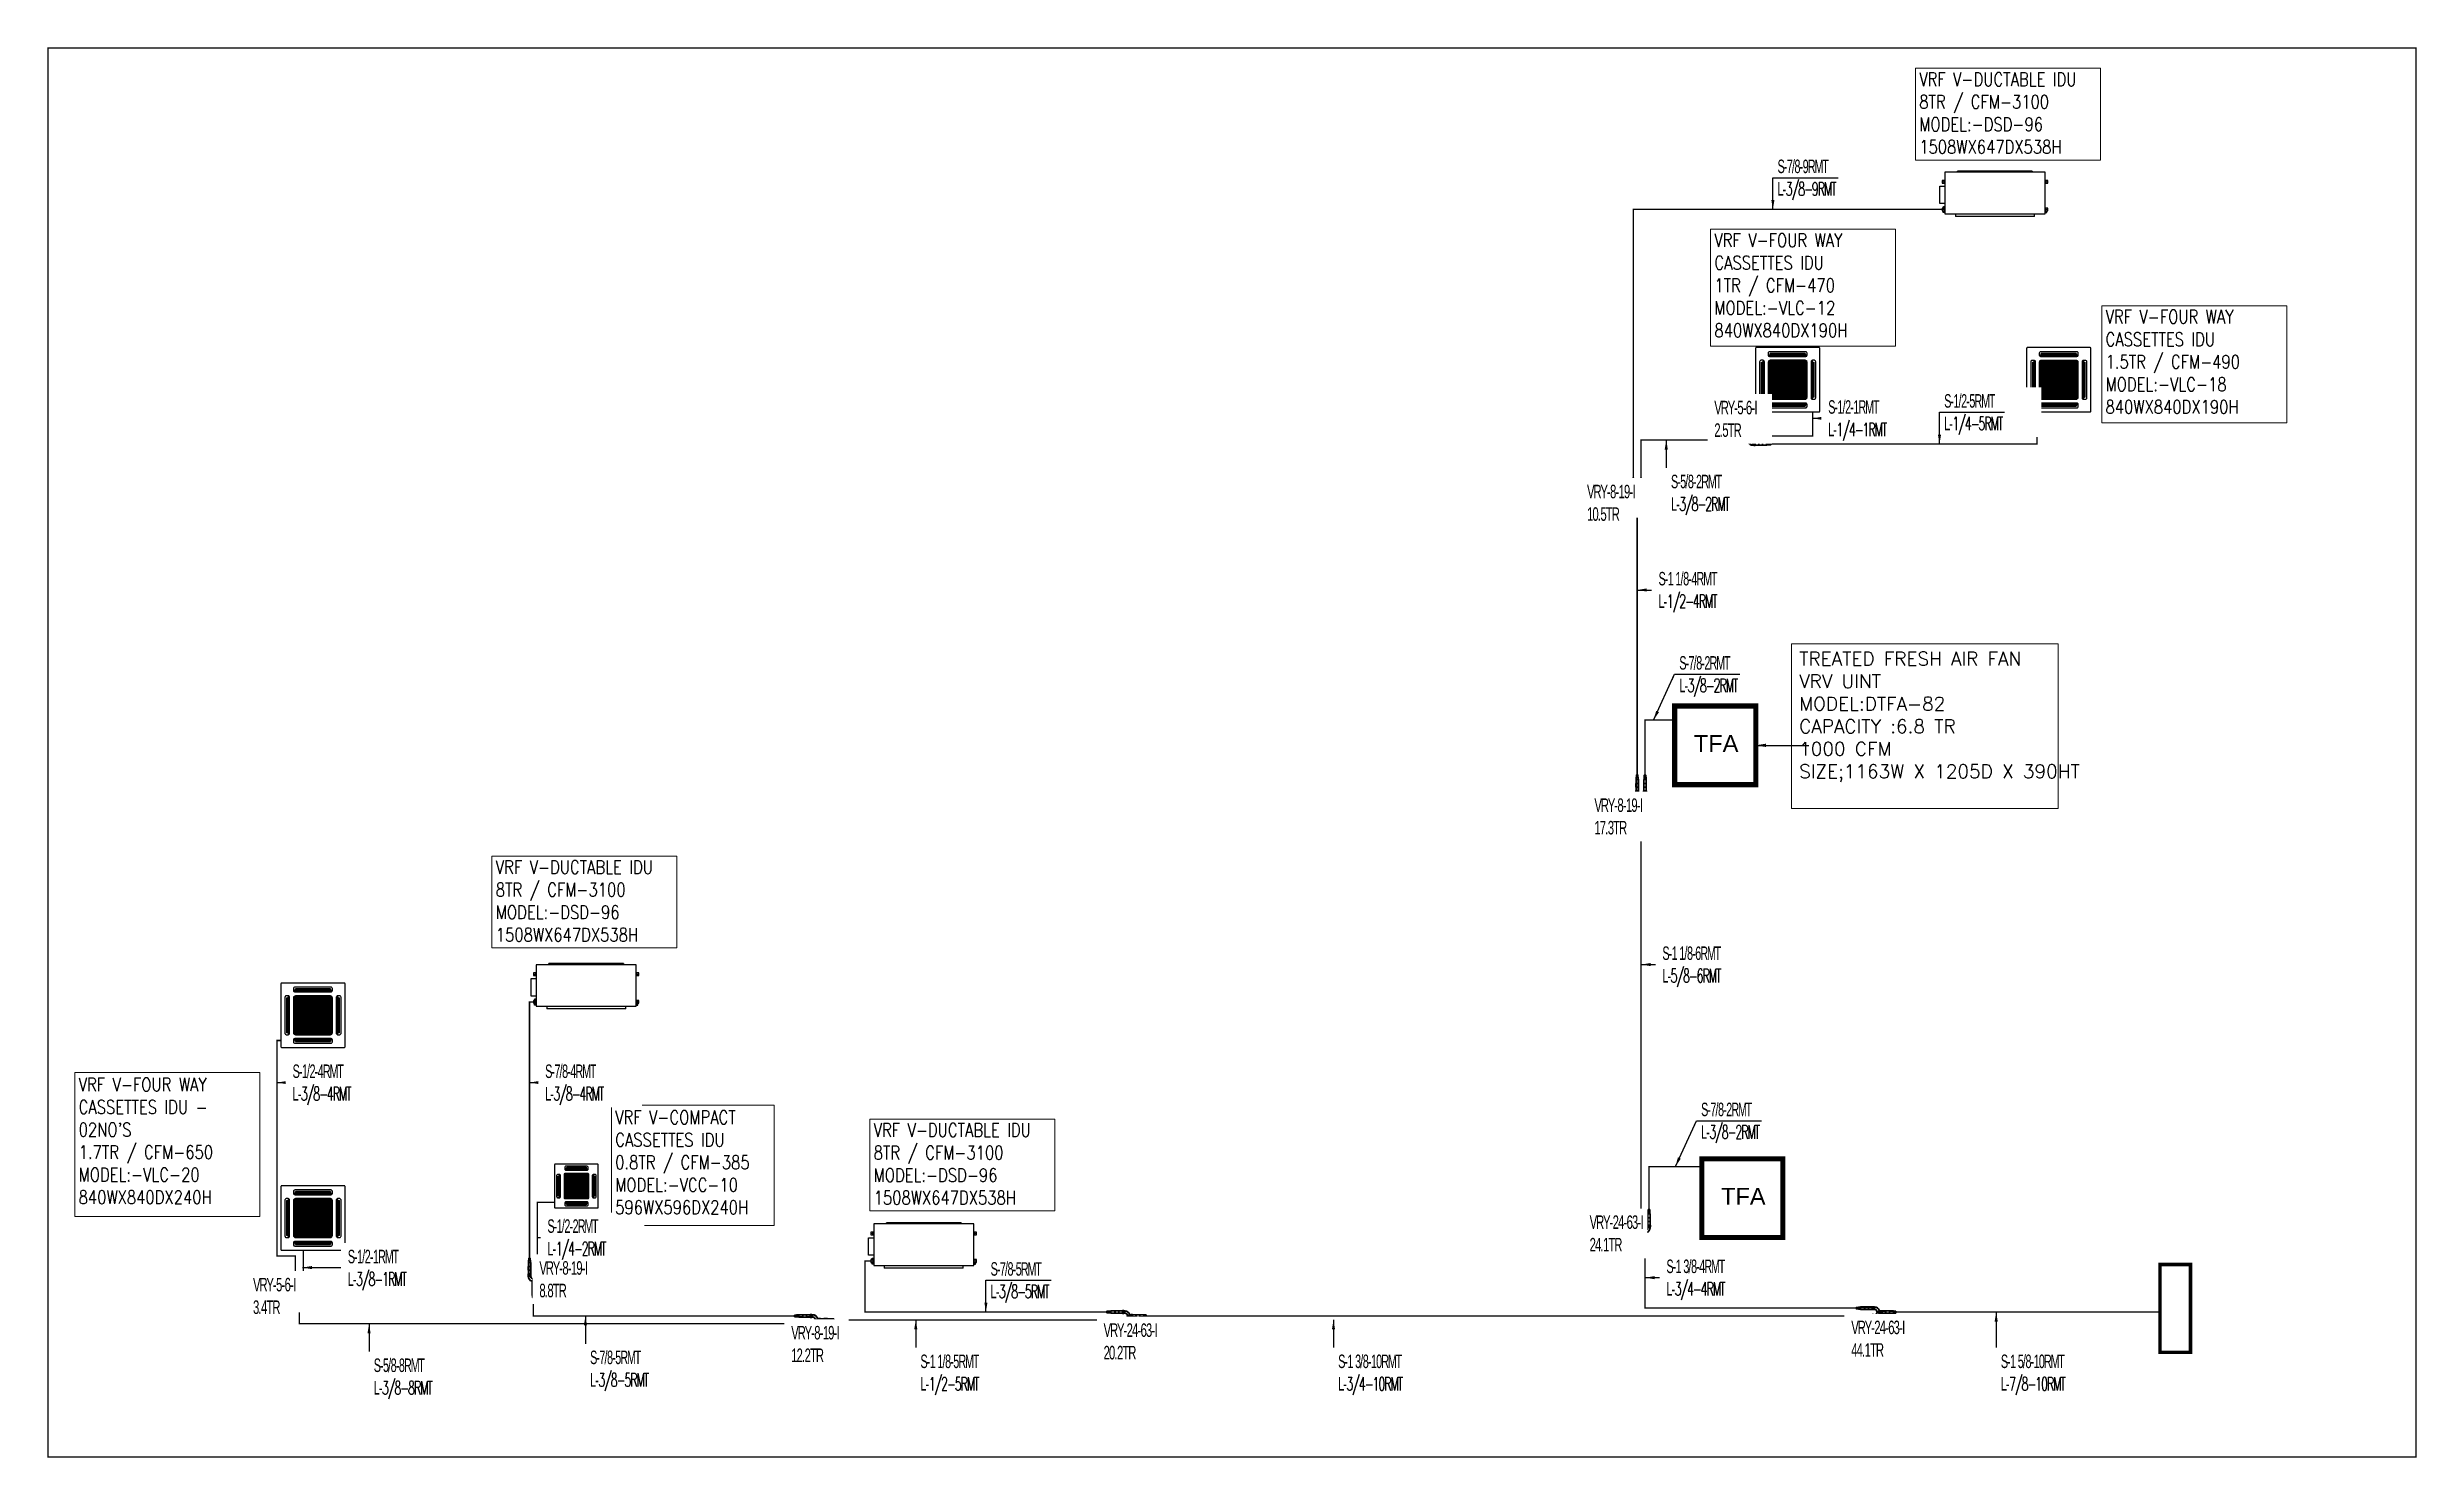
# Model space of a CAD drawing. Header units: millimetres. Extents: x -81374 to 485233, y -39075 to 157313.
# Drawn here: x 75315 to 110357, y 10834 to 31698 of the extents above; entities that cross this region are included whole.
import ezdxf

# ---------------------------------------------------------------- set-up
doc = ezdxf.new("R2010")
doc.units = ezdxf.units.MM
doc.linetypes.add('CENTERX2', pattern=[4, 2.5, -0.5, 0.5, -0.5])
for name, color, linetype in [('AC-RA-DIFFUSER', 6, 'Continuous'), ('HVAC-SECTIONS', 7, 'Continuous'), ('M HVAC DRAIN PIPE', 8, 'Continuous'), ('M-HVAC ELLIPTICAL DUCT', 6, 'Continuous'), ('M-HVAC VRV PIPE', 152, 'Continuous'), ('M-HVAC-TEXT', 7, 'Continuous'), ('PCE-HVACTEXT', 7, 'Continuous')]:
    doc.layers.add(name, color=color, linetype=linetype)
for name, color, linetype, lineweight in [('M-HVAC-EQUIP TEXT', 230, 'Continuous', 0), ('P-PIPE-IDEN', 7, 'Continuous', 9), ('VRF -COPPER PIPE', 4, 'Continuous', 9), ('vrv text', 90, 'Continuous', 30)]:
    doc.layers.add(name, color=color, linetype=linetype, lineweight=lineweight)
doc.styles.add('Arial', font='arial.ttf', dxfattribs={"height": 3})
doc.styles.add('Arial_2', font='arial.ttf', dxfattribs={"height": 75})
doc.styles.add('HVAC TEXT', font='Romans.shx', dxfattribs={"width": 0.8, "height": 100})
doc.styles.add('R', font='romans.shx')
doc.styles.add('ROMAND', font='romand__.ttf')
doc.styles.add('romans', font='stylu.ttf', dxfattribs={"height": 125})
doc.styles.add('rs', font='romans.shx', dxfattribs={"width": 0.75})
doc.dimstyles.new('GLAZ ALU', dxfattribs={"dimscale": 100, "dimtxt": 2, "dimasz": 1.4, "dimexe": 0.8, "dimexo": 0.8, "dimgap": 0.75, "dimtad": 1, "dimdec": 0, "dimzin": 0, "dimdsep": 46, "dimtxsty": 'rs', "dimcen": 0.09, "dimclrd": 8, "dimclre": 8, "dimclrt": 2, "dimadec": 0, "dimazin": 0, "dimtfac": 1, "dimtdec": 0, "dimtmove": 0, "dimatfit": 3, "dimfxl": 1, "dimtolj": 1, "dimtzin": 0, "dimarcsym": 0})
doc.dimstyles.new('Vayucon', dxfattribs={"dimtxt": 200, "dimasz": 150, "dimexe": 0, "dimexo": 0, "dimgap": 9e-05, "dimtad": 1, "dimdec": 0, "dimrnd": 5, "dimzin": 0, "dimdsep": 46, "dimtxsty": 'ROMAND', "dimcen": 90, "dimclre": 99, "dimclrt": 7, "dimadec": 0, "dimazin": 0, "dimtfac": 1, "dimtdec": 0, "dimtofl": 0, "dimtmove": 1, "dimatfit": 3, "dimfxl": 1, "dimtolj": 1, "dimtzin": 0, "dimarcsym": 0})

msp = doc.modelspace()

# ---------------------------------------------------------------- texts
at = {"layer": 'M-HVAC-EQUIP TEXT', "color": 0, "char_height": 200, "width": 2764.508, "attachment_point": 1, "style": 'HVAC TEXT'}
for s, insert in [('{\\H0.99999x;VRF V-DUCTABLE IDU\\P8TR / CFM-3100\\PMODEL:-DSD-96\\P1508WX647DX538H}', (103001, 31326.4)), ('{\\H0.99999x;VRF V-FOUR WAY CASSETTES IDU\\P1TR / CFM-470\\PMODEL:-VLC-12\\P840WX840DX190H}', (99970.8, 28944.9)), ('{\\H0.99999x;VRF V-FOUR WAY CASSETTES IDU\\P1.5TR / CFM-490\\PMODEL:-VLC-18\\P840WX840DX190H}', (105756.6, 27813.1)), ('{\\H0.99999x;VRF V-DUCTABLE IDU\\P8TR / CFM-3100\\PMODEL:-DSD-96\\P1508WX647DX538H}', (81947.2, 19669.8)), ("{\\H0.99999x;VRF V-FOUR WAY CASSETTES IDU - 02NO'S\\P1.7TR / CFM-650\\PMODEL:-VLC-20\\P840WX840DX240H}", (75777.9, 16453.9)), ('{\\H0.99999x;VRF V-COMPACT CASSETTES IDU\\P0.8TR / CFM-385\\PMODEL:-VCC-10\\P596WX596DX240H}', (83713.4, 15969.7)), ('{\\H0.99999x;VRF V-DUCTABLE IDU\\P8TR / CFM-3100\\PMODEL:-DSD-96\\P1508WX647DX538H}', (87536.3, 15780.1))]:
    msp.add_mtext(s, dxfattribs=dict(at, insert=insert))
at = {"layer": 'M-HVAC-TEXT', "color": 7, "insert": (103218.3, 22754, 0), "char_height": 200, "width": 3985.693, "attachment_point": 2, "style": 'R'}
msp.add_mtext('\\pxql;TREATED FRESH AIR FAN VRV UINT\\PMODEL:DTFA-82\\PCAPACITY :6.8 TR\\P1000 CFM\\PSIZE;1163W X 1205D X 390HT', dxfattribs=at)

# ---------------------------------------------------------------- blocks, each defined once
blk = doc.blocks.new('DSD 96')
at = {"color": 6, "linetype": 'CENTERX2', "lineweight": 5}
for p, q in [((-691, 112), (-677, 112)), ((-684, 119), (-684, 105)), ((823, 112), (837, 112)), ((830, 119), (830, 105)), ((-691, -295), (-677, -295)), ((-684, -288), (-684, -302)), ((823, -295), (837, -295)), ((830, -288), (830, -302))]:
    blk.add_line(p, q, dxfattribs=at)
at = {"color": 190}
for p, q in [((-511, 218), (-511, 178)), ((-511, 218), (657, 218)), ((657, 178), (657, 218)), ((-480, -453), (-480, -437)), ((-480, -453), (626, -453)), ((626, -437), (626, -453))]:
    blk.add_line(p, q, dxfattribs=at)
at = {"color": 3}
for p, q in [((813, 27), (888, 27)), ((888, 27), (888, -231)), ((888, -231), (813, -231))]:
    blk.add_line(p, q, dxfattribs=at)
at = {"color": 4}
for points in [[(-708, 92), (-668, 92), (-668, 132), (-708, 132)], [(813, 92), (854, 92), (854, 132), (813, 132)], [(-708, -315), (-668, -315), (-668, -275), (-708, -275)], [(813, -315), (854, -315), (854, -275), (813, -275)]]:
    blk.add_lwpolyline(points, close=True, dxfattribs=at)
at = {"color": 2}
for points in [[(-668, 141), (-668, 160), (-693, 160), (-693, 141)], [(813, 141), (813, 160), (838, 160), (838, 141)]]:
    blk.add_lwpolyline(points, close=True, dxfattribs=at)
at = {"color": 190}
blk.add_lwpolyline([(-668, -437), (813, -437), (813, 178), (-668, 178)], close=True, dxfattribs=at)
at = {"color": 6}
blk.add_lwpolyline([(834, 85), (834, 69), (813, 69), (813, 85)], close=True, dxfattribs=at)
at = {"color": 5}
blk.add_lwpolyline([(828, 82), (828, 72), (813, 72), (813, 82)], close=True, dxfattribs=at)
at = {"color": 4}
for centre in [(-684, 112), (830, 112), (-684, -295), (830, -295)]:
    blk.add_circle(centre, 5, dxfattribs=at)
blk = doc.blocks.new('DLC - All Capacities')
at = {"color": 62}
for p, q in [((287, 360), (-287, 360)), ((271, 365), (-271, 365)), ((265, 370), (-265, 370)), ((262, 375), (-262, 375)), ((259, 380), (-259, 380)), ((257, 385), (-258, 385)), ((257, 390), (-258, 390)), ((-390, 257), (-390, -258)), ((-385, 257), (-385, -258)), ((-380, 259), (-380, -259)), ((-375, 262), (-375, -262)), ((-370, 265), (-370, -265)), ((-365, 271), (-365, -271)), ((-360, 287), (-360, -287)), ((360, -287), (360, 287)), ((365, -271), (365, 271)), ((370, -265), (370, 265)), ((375, -262), (375, 262)), ((380, -259), (380, 259)), ((385, -258), (385, 258)), ((390, -258), (390, 257)), ((-287, -360), (287, -360)), ((-271, -365), (271, -365)), ((-265, -370), (265, -370)), ((-262, -375), (262, -375)), ((-259, -380), (259, -380)), ((-258, -385), (258, -385)), ((-258, -390), (257, -390))]:
    blk.add_line(p, q, dxfattribs=at)
at = {"color": 4}
for p, q in [((-278, -280), (-278, 280)), ((-274, -282), (-274, 282))]:
    blk.add_line(p, q, dxfattribs=at)
for points in [[(-465, -475), (465, -475, 0.414214), (475, -465), (475, 465, 0.414214), (465, 475), (-465, 475, 0.414214), (-475, 465), (-475, -465, 0.414214)], [(-288, 395), (-288, 365, 0.414214), (-268, 345), (267, 345, 0.414214), (287, 365), (287, 395, 0.414214), (267, 415), (-268, 415, 0.414214)], [(-395, -288), (-365, -288, 0.414214), (-345, -268), (-345, 267, 0.414214), (-365, 287), (-395, 287, 0.414214), (-415, 267), (-415, -268, 0.414214)], [(-258, -288), (257, -288, 0.414214), (287, -258), (287, 257, 0.414214), (257, 287), (-258, 287, 0.414214), (-288, 257), (-288, -258, 0.414214)], [(395, 287), (365, 287, 0.414214), (345, 267), (345, -268, 0.414214), (365, -288), (395, -288, 0.414214), (415, -268), (415, 267, 0.414214)], [(287, -395), (287, -365, 0.414214), (267, -345), (-268, -345, 0.414214), (-288, -365), (-288, -395, 0.414214), (-268, -415), (267, -415, 0.414214)]]:
    blk.add_lwpolyline(points, format="xyb", close=True, dxfattribs=at)
for points in [[(-278, -280), (-278, 280)], [(-274, 282), (-274, -282)], [(-268, -286), (-268, 286)], [(-264, 287), (-264, -287)], [(262, -287), (262, 287)], [(266, 286), (266, -286)], [(272, -283), (272, 283)], [(276, 282), (276, -282)]]:
    blk.add_lwpolyline(points, dxfattribs=at)
for points in [[(-258, 287), (-254, 287), (-254, -288), (-258, -288)], [(-248, 287), (-244, 287), (-244, -288), (-248, -288)], [(-238, 287), (-234, 287), (-234, -288), (-238, -288)], [(-228, 287), (-224, 287), (-224, -288), (-228, -288)], [(-218, 287), (-214, 287), (-214, -288), (-218, -288)], [(-208, 287), (-204, 287), (-204, -288), (-208, -288)], [(-198, 287), (-194, 287), (-194, -288), (-198, -288)], [(-188, 287), (-184, 287), (-184, -288), (-188, -288)], [(-178, 287), (-174, 287), (-174, -288), (-178, -288)], [(-168, 287), (-164, 287), (-164, -288), (-168, -288)], [(-158, 287), (-154, 287), (-154, -288), (-158, -288)], [(-148, 287), (-144, 287), (-144, -288), (-148, -288)], [(-138, 287), (-134, 287), (-134, -288), (-138, -288)], [(-128, 287), (-124, 287), (-124, -288), (-128, -288)], [(-118, 287), (-114, 287), (-114, -288), (-118, -288)], [(-108, 287), (-104, 287), (-104, -288), (-108, -288)], [(-98, 287), (-94, 287), (-94, -288), (-98, -288)], [(-88, 287), (-84, 287), (-84, -288), (-88, -288)], [(-78, 287), (-74, 287), (-74, -288), (-78, -288)], [(-68, 287), (-64, 287), (-64, -288), (-68, -288)], [(-58, 287), (-54, 287), (-54, -288), (-58, -288)], [(-48, 287), (-44, 287), (-44, -288), (-48, -288)], [(-38, 287), (-34, 287), (-34, -288), (-38, -288)], [(-28, 287), (-24, 287), (-24, -288), (-28, -288)], [(-18, 287), (-14, 287), (-14, -288), (-18, -288)], [(-8, 287), (-4, 287), (-4, -288), (-8, -288)], [(2, 287), (6, 287), (6, -288), (2, -288)], [(12, 287), (16, 287), (16, -288), (12, -288)], [(22, 287), (26, 287), (26, -288), (22, -288)], [(32, 287), (36, 287), (36, -288), (32, -288)], [(42, 287), (46, 287), (46, -288), (42, -288)], [(52, 287), (56, 287), (56, -288), (52, -288)], [(62, 287), (66, 287), (66, -288), (62, -288)], [(72, 287), (76, 287), (76, -288), (72, -288)], [(82, 287), (86, 287), (86, -288), (82, -288)], [(92, 287), (96, 287), (96, -288), (92, -288)], [(102, 287), (106, 287), (106, -288), (102, -288)], [(112, 287), (116, 287), (116, -288), (112, -288)], [(122, 287), (126, 287), (126, -288), (122, -288)], [(132, 287), (136, 287), (136, -288), (132, -288)], [(142, 287), (146, 287), (146, -288), (142, -288)], [(152, 287), (156, 287), (156, -288), (152, -288)], [(162, 287), (166, 287), (166, -288), (162, -288)], [(172, 287), (176, 287), (176, -288), (172, -288)], [(182, 287), (186, 287), (186, -288), (182, -288)], [(192, 287), (196, 287), (196, -288), (192, -288)], [(202, 287), (206, 287), (206, -288), (202, -288)], [(212, 287), (216, 287), (216, -288), (212, -288)], [(222, 287), (226, 287), (226, -288), (222, -288)], [(232, 287), (236, 287), (236, -288), (232, -288)], [(242, 287), (246, 287), (246, -288), (242, -288)], [(252, 287), (256, 287), (256, -288), (252, -288)]]:
    blk.add_lwpolyline(points, close=True, dxfattribs=at)
at = {"color": 62}
for centre, start, end in [((-288, 390), 271.213, 0.0128), ((287, 390), 179.9872, 268.787), ((-390, 287), 269.9872, 358.787), ((390, 287), 181.213, 270.0128), ((-390, -288), 1.213, 90.0128), ((390, -288), 89.9872, 178.787), ((-288, -390), 359.9872, 88.787), ((287, -390), 91.213, 180.0128)]:
    blk.add_arc(centre, 30, start, end, dxfattribs=at)
blk = doc.blocks.new('DCC - All Capacities')
at = {"color": 3}
for p, q in [((-279, -144), (-279, 144)), ((-274, -144), (-274, 144)), ((-268, -145), (-268, 145)), ((-264, -148), (-264, 148)), ((-258, -151), (-258, 151)), ((-254, -157), (-254, 157)), ((-248, 173), (-248, -174)), ((-248, -144), (-248, 144)), ((173, 248), (-174, 248)), ((-157, 253), (157, 253)), ((-151, 258), (151, 258)), ((-148, 263), (148, 263)), ((-145, 268), (145, 268)), ((-144, 273), (144, 273)), ((-144, 278), (144, 278)), ((-144, 248), (144, 248)), ((248, -174), (248, 173)), ((253, 157), (253, -157)), ((258, 151), (258, -151)), ((263, 148), (263, -148)), ((268, 145), (268, -145)), ((273, 144), (273, -144)), ((278, 144), (278, -144)), ((-248, -174), (-279, -174)), ((-174, -248), (173, -248)), ((157, -254), (-157, -254)), ((151, -258), (-151, -258)), ((148, -264), (-148, -264)), ((145, -268), (-145, -268)), ((144, -248), (-144, -248)), ((144, -274), (-144, -274)), ((144, -279), (-144, -279))]:
    blk.add_line(p, q, dxfattribs=at)
at = {"color": 6}
for points in [[(-314, -324), (313, -324, 0.414214), (323, -314), (323, 313, 0.414214), (313, 323), (-314, 323, 0.414214), (-324, 313), (-324, -314, 0.414214)], [(-274, -174), (-254, -174, 0.414214), (-234, -154), (-234, 154, 0.414214), (-254, 173), (-274, 173, 0.414214), (-294, 154), (-294, -154, 0.414214)], [(-174, -184), (173, -184, 0.414214), (183, -174), (183, 173, 0.414214), (173, 183), (-174, 183, 0.414214), (-184, 173), (-184, -174, 0.414214)], [(-174, 273), (-174, 253, 0.414214), (-154, 234), (154, 234, 0.414214), (173, 253), (173, 273, 0.414214), (154, 293), (-154, 293, 0.414214)], [(273, 173), (253, 173, 0.414214), (234, 154), (234, -154, 0.414214), (253, -174), (273, -174, 0.414214), (293, -154), (293, 154, 0.414214)], [(173, -274), (173, -254, 0.414214), (154, -234), (-154, -234, 0.414214), (-174, -254), (-174, -274, 0.414214), (-154, -294), (154, -294, 0.414214)]]:
    blk.add_lwpolyline(points, format="xyb", close=True, dxfattribs=at)
for points in [[(-170, -184), (-174, -184), (-174, 183), (-170, 183)], [(-160, -184), (-163, -184), (-163, 183), (-160, 183)], [(-150, -184), (-154, -184), (-154, 183), (-150, 183)], [(-140, -184), (-144, -184), (-144, 183), (-140, 183)], [(-130, -184), (-133, -184), (-133, 183), (-130, 183)], [(-120, -184), (-123, -184), (-123, 183), (-120, 183)], [(-110, -184), (-113, -184), (-113, 183), (-110, 183)], [(-100, -184), (-103, -184), (-103, 183), (-100, 183)], [(-90, -184), (-93, -184), (-93, 183), (-90, 183)], [(-80, -184), (-83, -184), (-83, 183), (-80, 183)], [(-70, -184), (-73, -184), (-73, 183), (-70, 183)], [(-60, -184), (-63, -184), (-63, 183), (-60, 183)], [(-50, -184), (-53, -184), (-53, 183), (-50, 183)], [(-40, -184), (-43, -184), (-43, 183), (-40, 183)], [(-30, -184), (-33, -184), (-33, 183), (-30, 183)], [(-20, -184), (-23, -184), (-23, 183), (-20, 183)], [(-10, -184), (-13, -184), (-13, 183), (-10, 183)], [(0, -184), (-3, -184), (-3, 183), (0, 183)], [(10, -184), (7, -184), (7, 183), (10, 183)], [(20, -184), (17, -184), (17, 183), (20, 183)], [(30, -184), (27, -184), (27, 183), (30, 183)], [(40, -184), (36, -184), (36, 183), (40, 183)], [(50, -184), (46, -184), (46, 183), (50, 183)], [(60, -184), (56, -184), (56, 183), (60, 183)], [(70, -184), (66, -184), (66, 183), (70, 183)], [(80, -184), (76, -184), (76, 183), (80, 183)], [(90, -184), (86, -184), (86, 183), (90, 183)], [(100, -184), (96, -184), (96, 183), (100, 183)], [(110, -184), (106, -184), (106, 183), (110, 183)], [(120, -184), (116, -184), (116, 183), (120, 183)], [(130, -184), (126, -184), (126, 183), (130, 183)], [(140, -184), (136, -184), (136, 183), (140, 183)], [(150, -184), (146, -184), (146, 183), (150, 183)], [(160, -184), (156, -184), (156, 183), (160, 183)], [(170, -184), (166, -184), (166, 183), (170, 183)]]:
    blk.add_lwpolyline(points, close=True, dxfattribs=at)
at = {"color": 3}
for centre, start, end in [((-279, 173), 270, 0), ((-174, 278), 270, 0), ((173, 278), 180, 270), ((278, 173), 180, 270), ((-279, -174), 0, 90), ((-174, -279), 0, 90), ((173, -279), 90, 180), ((278, -174), 90, 180)]:
    blk.add_arc(centre, 30, start, end, dxfattribs=at)
blk = doc.blocks.new('zw$CAB3')
at = {"layer": 'M-HVAC ELLIPTICAL DUCT', "linetype": 'Continuous', "const_width": 75}
blk.add_lwpolyline([(38, 1202), (38, 38), (1238, 38), (1238, 1202)], close=True, dxfattribs=at)
at = {"layer": 'M-HVAC-TEXT', "color": 7, "insert": (651, 773, 0), "char_height": 250, "width": 562.48, "attachment_point": 2, "style": 'Arial'}
blk.add_mtext('TFA ', dxfattribs=at)
blk = doc.blocks.new('zw$4E06')
at = {"layer": 'vrv text'}
for points in [[(-121, 47), (-125, 47, 0.219765), (-200, 9), (-201, 7), (-203, 6), (-204, 4), (-205, 2, 0.042815), (-212, -11), (-213, -13), (-214, -15), (-215, -17), (-215, -19), (-216, -21), (-216, -21), (-217, -22), (-217, -22), (-217, -23), (-217, -24), (-218, -25), (-219, -26), (-219, -26), (-220, -26), (-220, -27), (-220, -27), (-221, -28), (-222, -28), (-222, -28), (-222, -29), (-223, -29), (-224, -29)], [(-121, 50), (-123, 50, 0.309599), (-218, -18), (-219, -19)], [(-121, 4), (-124, 4, 0.392074), (-178, -52), (-178, -53), (-178, -55, 0.393328), (-124, -110), (-121, -110)], [(-121, 1), (-123, 1), (-124, 0, 0.390764), (-175, -52), (-175, -55, 0.390298), (-124, -107), (-121, -107)], [(-231, -32), (-231, -32, 0.021844), (-210, -47), (-200, -53), (-205, -43)], [(-205, -64), (-200, -53), (-210, -60, 0.03043), (-231, -75), (-231, -75)], [(-121, -154), (-123, -154, -0.308139), (-215, -88), (-216, -86), (-216, -85), (-217, -85), (-217, -84), (-217, -84), (-217, -83), (-218, -83), (-218, -82), (-218, -82), (-219, -81), (-219, -81), (-220, -80), (-220, -80), (-220, -79), (-221, -79), (-222, -79), (-222, -78), (-222, -78, 0.112916), (-230, -75), (-231, -75), (-231, -75)], [(-121, -157), (-123, -157, -0.307918), (-218, -89), (-219, -87), (-219, -87), (-219, -86), (-220, -86), (-220, -85), (-220, -85), (-220, -84), (-221, -84), (-221, -83), (-221, -83), (-222, -83), (-222, -82), (-222, -82), (-223, -82), (-223, -81), (-223, -81), (-224, -81), (-224, -80), (-225, -80), (-225, -80), (-225, -80), (-226, -79), (-227, -79), (-227, -79), (-227, -79), (-228, -79), (-229, -79), (-229, -78), (-230, -78), (-231, -78), (-231, -78)]]:
    blk.add_lwpolyline(points, format="xyb", dxfattribs=at)
for points in [[(-206, 0), (-209, 2)], [(-202, 6), (-205, 8)], [(-198, 11), (-201, 13)], [(-194, 16), (-196, 18)], [(-189, 20), (-191, 23)], [(-184, 25), (-186, 27)], [(-179, 29), (-181, 31)], [(-173, 33), (-175, 35)], [(-167, 36), (-169, 38)], [(-161, 39), (-163, 41)], [(-154, 42), (-156, 44)], [(-147, 44), (-149, 46)], [(-139, 45), (-142, 48)], [(-131, 46), (-133, 49)], [(-131, -1), (-133, 2)], [(-122, 47), (-125, 50)], [(-122, 0), (-125, 3)], [(-76, 50), (-76, 53), (-104, 53), (-109, 50), (-121, 50)], [(-103, 50), (-108, 47), (-121, 47)], [(-121, 3), (-121, 47)], [(-121, 3), (-108, 3), (-103, 0), (-76, 0), (-76, -3), (-104, -3), (-109, 0), (-121, 0)], [(-113, 0), (-116, 3)], [(-112, 47), (-115, 50)], [(-108, 3), (-108, 47)], [(-105, 49), (-107, 51)], [(-100, -3), (-104, 1)], [(-103, 50), (-103, 40)], [(-76, 0), (-76, 50), (-103, 50), (-103, 0)], [(-103, 48), (-5, 48), (-3, 50), (0, 50)], [(-103, 2), (-103, 49)], [(-103, 1), (-103, 48)], [(-103, 47), (-103, 0)], [(0, 47), (-2, 47), (-4, 46), (-103, 46)], [(-4, 46), (-4, 4), (-103, 4)], [(-103, 45), (-103, 3)], [(0, 0), (-3, 0), (-5, 1), (-103, 1)], [(-96, 50), (-100, 53)], [(-91, -3), (-94, 0)], [(-87, 50), (-90, 53)], [(-81, -3), (-84, 0)], [(-78, 50), (-81, 53)], [(-76, 50), (-76, 40)], [(-26, 46), (-33, 46)], [(-26, 4), (-33, 4)], [(-4, 4), (-2, 3)], [(-2, 47), (-2, 3), (0, 3)], [(151, 48), (73, 48), (70, 50), (-1, 50)], [(70, 3), (-1, 3)], [(0, 47), (70, 47), (72, 46), (151, 46), (158, 42), (196, 42), (203, 38), (203, 13), (196, 8), (158, 8), (151, 4), (72, 4), (70, 3)], [(0, 0), (70, 0)], [(70, 47), (70, 3)], [(70, 0), (73, 1), (151, 1), (159, 6), (196, 6), (203, 10), (236, 10), (236, 40), (203, 40), (196, 44)], [(72, 46), (72, 4)], [(93, 46), (101, 46)], [(93, 4), (101, 4)], [(159, 44), (151, 48)], [(151, 46), (151, 4)], [(158, 42), (158, 8)], [(196, 44), (159, 44)], [(196, 42), (196, 8)], [(203, 38), (236, 38)], [(203, 13), (236, 13)], [(-500, -74), (-500, -32), (-507, -37), (-545, -37), (-545, -34)], [(-545, -34), (-508, -34)], [(-545, -37), (-545, -70)], [(-545, -70), (-507, -70), (-500, -74), (-421, -74)], [(-545, -73), (-545, -70)], [(-508, -73), (-545, -73)], [(-508, -34), (-501, -30)], [(-501, -77), (-508, -73)], [(-507, -37), (-507, -70)], [(-501, -30), (-422, -30)], [(-422, -77), (-501, -77)], [(-349, -31), (-419, -31), (-421, -32), (-500, -32)], [(-443, -32), (-450, -32)], [(-443, -74), (-450, -74)], [(-422, -30), (-419, -28)], [(-419, -78), (-422, -77)], [(-421, -32), (-421, -74), (-419, -76)], [(-419, -28), (-348, -28)], [(-419, -31), (-419, -76), (-349, -76)], [(-349, -78), (-419, -78)], [(-247, -30), (-344, -30), (-347, -28), (-349, -28)], [(-349, -31), (-347, -31), (-345, -32), (-247, -32)], [(-347, -31), (-347, -76), (-349, -76)], [(-349, -78), (-347, -78)], [(-345, -74), (-347, -76)], [(-347, -78), (-344, -77)], [(-345, -32), (-345, -74), (-247, -74)], [(-344, -77), (-247, -77)], [(-324, -32), (-316, -32)], [(-324, -74), (-316, -74)], [(-241, -28), (-246, -25), (-273, -25), (-273, -28), (-247, -28), (-242, -32)], [(-272, -28), (-273, -27)], [(-273, -28), (-273, -41)], [(-273, -78), (-273, -28)], [(-231, -75), (-242, -75), (-247, -78), (-273, -78), (-273, -81), (-246, -81), (-241, -78), (-231, -78)], [(-266, -81), (-269, -78)], [(-263, -28), (-266, -25)], [(-257, -81), (-260, -78)], [(-253, -28), (-256, -25)], [(-247, -81), (-251, -78)], [(-241, -32), (-247, -25)], [(-247, -28), (-247, -41)], [(-247, -78), (-247, -28)], [(-247, -76), (-247, -28), (-247, -76)], [(-247, -77), (-247, -30)], [(-247, -77), (-247, -30)], [(-241, -79), (-243, -76)], [(-242, -75), (-242, -32)], [(-242, -32), (-231, -32)], [(-241, -28), (-231, -28)], [(-232, -78), (-235, -75)], [(-231, -32), (-234, -28)], [(-231, -28), (-230, -28), (-229, -28), (-229, -28), (-228, -28), (-228, -28), (-227, -28), (-227, -28), (-227, -27), (-226, -27), (-225, -27), (-225, -27), (-225, -26), (-224, -26), (-224, -26), (-223, -25), (-223, -25), (-222, -25), (-222, -24), (-222, -24), (-221, -24), (-221, -23), (-221, -23), (-220, -22), (-220, -22), (-220, -22), (-220, -21), (-219, -21), (-219, -20), (-219, -20)], [(-229, -31), (-230, -32), (-231, -32)], [(-224, -30), (-226, -27)], [(-217, -83), (-223, -77)], [(-219, -25), (-221, -23)], [(-215, -19), (-218, -17)], [(-210, -100), (-217, -93)], [(-216, -21), (-216, -21)], [(-216, -86), (-216, -86)], [(-213, -13), (-215, -10)], [(-210, -6), (-212, -4)], [(-183, -136), (-204, -115)], [(-175, -50), (-178, -48)], [(-174, -60), (-178, -57)], [(-174, -42), (-176, -40)], [(-171, -73), (-176, -68)], [(-172, -35), (-174, -32)], [(-169, -28), (-171, -26)], [(-153, -100), (-168, -85)], [(-161, -149), (-168, -142)], [(-165, -22), (-167, -20)], [(-161, -17), (-163, -15)], [(-156, -13), (-158, -10)], [(-151, -8), (-153, -6)], [(-147, -154), (-151, -149)], [(-145, -5), (-147, -3)], [(-138, -2), (-141, 0)], [(-135, -156), (-139, -152)], [(-125, -110), (-128, -107)], [(-125, -157), (-128, -153)], [(-76, -107), (-76, -104), (-104, -104), (-109, -107), (-121, -107)], [(-121, -154), (-121, -110), (-108, -110), (-103, -107), (-76, -107)], [(-109, -157), (-104, -160), (-76, -160), (-76, -157), (-103, -157), (-108, -154), (-121, -154)], [(-121, -157), (-109, -157)], [(-115, -110), (-118, -107)], [(-115, -157), (-118, -154)], [(-107, -109), (-109, -107)], [(-103, -160), (-109, -154)], [(-108, -154), (-108, -110)], [(-103, -108), (-5, -108), (-3, -106), (0, -106)], [(-103, -107), (-103, -118)], [(-103, -157), (-103, -107)], [(-103, -155), (-103, -108)], [(0, -109), (-2, -109), (-5, -110), (-103, -110)], [(-5, -110), (-5, -152), (-103, -152)], [(-103, -157), (-103, -110)], [(-5, -155), (-103, -155)], [(-99, -107), (-102, -104)], [(-93, -160), (-96, -157)], [(-90, -107), (-93, -104)], [(-84, -160), (-87, -157)], [(-81, -107), (-84, -104)], [(-76, -158), (-78, -157)], [(-76, -107), (-76, -118)], [(-76, -157), (-76, -107)], [(-26, -110), (-34, -110)], [(-26, -152), (-34, -152)], [(-5, -152), (-2, -154), (0, -154)], [(-3, -156), (-5, -155)], [(0, -156), (-3, -156)], [(-2, -154), (-2, -109)], [(151, -108), (72, -108), (70, -106), (-1, -106)], [(69, -154), (-1, -154)], [(0, -109), (69, -109), (71, -110), (150, -110)], [(0, -156), (70, -156)], [(69, -109), (69, -154)], [(196, -148), (158, -148), (150, -152), (71, -152), (69, -154)], [(70, -156), (72, -155)], [(71, -110), (71, -152)], [(72, -155), (151, -155), (158, -151), (196, -151)], [(93, -110), (101, -110)], [(93, -152), (101, -152)], [(150, -110), (150, -152)], [(150, -110), (158, -115), (196, -115), (203, -119), (203, -144), (196, -148)], [(158, -112), (151, -108)], [(196, -112), (158, -112)], [(158, -115), (158, -148)], [(196, -112), (203, -116), (235, -116), (235, -147), (203, -147), (196, -151)], [(196, -115), (196, -148)], [(203, -119), (235, -119)], [(203, -144), (235, -144)]]:
    blk.add_lwpolyline(points, dxfattribs=at)
for points in [[(-224, -29), (-225, -31), (-227, -31), (-229, -31)], [(-205, -43), (-210, -36), (-212, -28), (-216, -21)], [(-216, -86), (-212, -78), (-209, -71), (-205, -64)]]:
    blk.add_open_spline(points, degree=3, dxfattribs=at)

# ---------------------------------------------------------------- linework, layer by layer
at = {"layer": 'M HVAC DRAIN PIPE', "color": 30, "linetype": 'Continuous', "const_width": 50}
msp.add_lwpolyline([(107012.8, 13691.5), (107012.8, 12391.5), (106562.8, 12391.5), (106562.8, 13691.5)], close=True, dxfattribs=at)
at = {"layer": 'M-HVAC VRV PIPE', "linetype": 'Continuous', "const_width": 20}
for points in [[(98770.3, 25320.4), (98770.3, 29300.6), (103359.5, 29300.6)], [(100806.9, 25830.3), (104741.7, 25830.3), (104741.7, 26306.1)], [(100807.4, 25946.8), (101422.7, 25946.8), (101422.7, 26306.3)], [(98886.8, 25320), (98886.8, 25888.8), (100225.5, 25888.4)], [(98945.2, 20931.2), (98945.2, 21745.2), (99382.8, 21745.2)], [(98887.1, 14503.4), (98887.1, 20349.8)], [(78983.2, 13563.7), (78983.2, 13818.1), (78710.2, 13818.1), (78710.2, 17005.3), (78768.5, 17005.3)], [(99003.6, 14503.8), (99003.6, 15139.1), (99784.5, 15139.1)], [(82562.5, 13783.3), (82562.5, 14611.4), (82816.8, 14611.4)], [(79099.7, 13563.2), (79099.7, 13903.8)], [(90983.3, 12988.3), (87409.5, 12988.3), (87409.5, 13742.5), (87496.3, 13742.5)], [(102071, 13045.4), (98945.2, 13045.4), (98945.2, 13921.9)], [(86366.4, 12930.2), (82504.4, 12930.2), (82504.4, 13201.9)], [(102652.9, 12987), (106562.8, 12987)], [(90983.7, 12871.8), (86948.3, 12871.8)], [(102071.4, 12928.9), (91565.1, 12928.9)]]:
    msp.add_lwpolyline(points, dxfattribs=at)
at = {"layer": 'VRF -COPPER PIPE', "color": 0}
for points in [[(102944.1, 31389.7), (105680.7, 31389.7), (105680.7, 30031.5), (102944.1, 30031.5)], [(99913.9, 29008.2), (102650.5, 29008.2), (102650.5, 27276.6), (99913.9, 27276.6)], [(105699.7, 27876.5), (108436.3, 27876.5), (108436.3, 26144.9), (105699.7, 26144.9)], [(101109.8, 22873.1), (105054.8, 22873.1), (105054.8, 20436.4), (101109.8, 20436.4)], [(81890.3, 19733.1), (84626.9, 19733.1), (84626.9, 18374.9), (81890.3, 18374.9)], [(75721, 16532.5), (78457.6, 16532.5), (78457.6, 14402.2), (75721, 14402.2)], [(83656.5, 16048.3), (86063.3, 16048.3), (86063.3, 14268.6), (83656.5, 14268.6)], [(87479.4, 15843.4), (90216, 15843.4), (90216, 14485.2), (87479.4, 14485.2)]]:
    msp.add_lwpolyline(points, close=True, dxfattribs=at)

# ---------------------------------------------------------------- block references
at = {"layer": 'AC-RA-DIFFUSER'}
for name, p, rotation in [('DSD 96', (104193, 29413.1, 0), 180), ('DLC - All Capacities', (101055, 26781.3, 0), 360), ('DLC - All Capacities', (105064.3, 26781.1), 360), ('DSD 96', (83357.3, 17689.4, 0), 180), ('DLC - All Capacities', (79243.5, 17378.8), 360), ('DCC - All Capacities', (83140.3, 14852.1), 360), ('DLC - All Capacities', (79243.5, 14378.8), 360), ('DSD 96', (88349.8, 13855), 180)]:
    msp.add_blockref(name, p, dxfattribs=dict(at, rotation=rotation))
at = {"layer": 'HVAC-SECTIONS', "color": 0, "linetype": 'Continuous', "rotation": 360}
for p in [(99345.3, 20752), (99747, 14051.7, 0)]:
    msp.add_blockref('zw$CAB3', p, dxfattribs=at)
at = {"layer": 'vrv text', "yscale": 0.7447286262668819, "zscale": 0.7447286262668819}
for p, xscale, rotation in [((100631.7, 25928.1), 0.7447286262668819, 360), ((98789, 25144.7), 0.7447286262668819, 89.99999999999999), ((98847.4, 20756), 0.7447286262668819, 89.99999999999999), ((98984.9, 14328.1), -0.7447286262668815, 270), ((82464.6, 13608.1), 0.7447286262668819, 89.99999999999999), ((79001.8, 13388), 0.7447286262668819, 89.99999999999999)]:
    msp.add_blockref('zw$4E06', p, dxfattribs=dict(at, xscale=xscale, rotation=rotation))
for p, xscale in [((91158.9, 12969.6), -0.7447286262668815), ((102246.7, 13026.7), -0.7447286262668815), ((86542.1, 12911.5), -0.7447286262668819)]:
    msp.add_blockref('zw$4E06', p, dxfattribs=dict(at, xscale=xscale))

msp.set_redraw_order([(e.dxf.handle, doc.entitydb.next_handle()) for e in msp.query("TEXT MTEXT ATTDEF DIMENSION ARC_DIMENSION")])  # texts and dimensions are drawn at this point

# ---------------------------------------------------------------- leaders
at = {"layer": 'M-HVAC ELLIPTICAL DUCT', "color": 0, "linetype": 'Continuous'}
msp.add_leader([(100582.8, 21372), (101367.1, 21372)], dimstyle='Vayucon', dxfattribs=at)
at = {"layer": 'PCE-HVACTEXT', "ltscale": 0.25}
for points in [[(101424.2, 26210.2), (102548.8, 26210.2)], [(98830.2, 23670.2), (100205.6, 23670.2)], [(98887.1, 18128.8), (100262.5, 18128.8)], [(78711.8, 16382.8), (79836.4, 16382.8)], [(82447.5, 16382.8), (83572.1, 16382.8)], [(82564, 14091.7), (83605, 14091.7)], [(98946.7, 13496.4), (100322.1, 13496.4)], [(104138.7, 12987), (104138.7, 12090.9), (105266.9, 12090.9)], [(80073, 12813.7), (80073, 12032.8), (81036.5, 12032.8)], [(83273.1, 12930.2), (83273.1, 12149.3), (84236.7, 12149.3)], [(88159.1, 12871.8), (88159.1, 12090.9), (89287.4, 12090.9)], [(94337.3, 12871.8), (94337.3, 12090.9), (95465.5, 12090.9)]]:
    msp.add_leader(points, dimstyle='GLAZ ALU', override={"dimtad": 0, "dimclrd": 7, "dimclrt": 256, "dimfxl": 100, "dimfxlon": 1, "dimtfill": 1, "dimarcsym": 1}, dxfattribs=at)

# ---------------------------------------------------------------- next in the draw order: texts
at = {"layer": 'M-HVAC-TEXT', "char_height": 200, "width": 1334.442, "attachment_point": 7, "style": 'romans', "bg_fill": 2}
for s, insert in [('\\pxql;{\\W0.6;\\T0.75;\\C150;S-7/8-9RMT\\P\\pt1;L-\\Fromans.shx|c1;3/8-9RMT}', (100905, 29437.8)), ('\\pxql;{\\fStylus BT|b0|i0|c0|p34;\\W0.6;\\T0.75;\\C150;S-1/2-5RMT\\P\\pt1;L-\\Fromans.shx|c1;1/4-5RMT}', (103369.7, 25967.6)), ('\\pxql;{\\W0.6;\\T0.75;\\C150;S-1/2-1RMT\\P\\pt1;L-\\Fromans.shx|c1;1/4-1RMT}', (101654.4, 25877.9)), ('\\pxql;{\\fStylus BT|b0|i0|c0|p34;\\W0.6;\\T0.75;\\C150;S-1 1/8-4RMT\\P\\pt1;L-\\Fromans.shx|c1;1/2-4RMT}', (99144.8, 23337.9)), ('\\pxql;{\\fStylus BT|b0|i0|c0|p34;\\W0.6;\\T0.75;\\C150;S-7/8-2RMT\\P\\pt1;L-\\Fromans.shx|c1;3/8-2RMT}', (99452, 22091.7)), ('\\pxql;{\\fStylus BT|b0|i0|c0|p34;\\W0.6;\\T0.75;\\C150;S-1 1/8-6RMT\\P\\pt1;L-\\Fromans.shx|c1;5/8-6RMT}', (99201.7, 17796.6)), ('\\pxql;{\\W0.6;\\T0.75;\\C150;S-1/2-4RMT\\P\\pt1;L-\\Fromans.shx|c1;3/8-4RMT}', (78942, 16050.6)), ('\\pxql;{\\W0.6;\\T0.75;\\C150;S-7/8-4RMT\\P\\pt1;L-\\Fromans.shx|c1;3/8-4RMT}', (82677.7, 16050.6)), ('\\pxql;{\\fStylus BT|b0|i0|c0|p34;\\W0.6;\\T0.75;\\C150;S-7/8-2RMT\\P\\pt1;L-\\Fromans.shx|c1;3/8-2RMT}', (99774.3, 15485.6)), ('\\pxql;{\\fStylus BT|b0|i0|c0|p34;\\W0.6;\\T0.75;\\C150;S-1 3/8-4RMT\\P\\pt1;L-\\Fromans.shx|c1;3/4-4RMT}', (99261.3, 13164.1)), ('\\pxql;{\\W0.6;\\T0.75;\\C150;S-5/8-8RMT\\P\\pt1;L-\\Fromans.shx|c1;3/8-8RMT}', (80142.2, 11700.6)), ('\\pxql;{\\W0.6;\\T0.75;\\C150;S-7/8-5RMT\\P\\pt1;L-\\Fromans.shx|c1;3/8-5RMT}', (83342.3, 11817.1)), ('\\pxql;{\\W0.6;\\T0.75;\\C150;S-1 1/8-5RMT\\P\\pt1;L-\\Fromans.shx|c1;1/2-5RMT}', (88228.3, 11758.7)), ('\\pxql;{\\W0.6;\\T0.75;\\C150;S-1 3/8-10RMT\\P\\pt1;L-\\Fromans.shx|c1;3/4-10RMT}', (94406.5, 11758.7)), ('\\pxql;{\\W0.6;\\T0.75;\\C150;S-1 5/8-10RMT\\P\\pt1;L-\\Fromans.shx|c1;7/8-10RMT}', (104207.9, 11758.7))]:
    msp.add_mtext(s, dxfattribs=dict(at, insert=insert))
at = {"layer": 'P-PIPE-IDEN', "char_height": 200, "width": 751.409, "attachment_point": 1, "style": 'Arial_2', "bg_fill": 2}
for s, insert in [('{\\W0.6;\\T0.75;\\C1;VRY-5-6-I\\P2.5TR}', (99969.5, 26469.1)), ('{\\W0.6;\\T0.75;\\C1;VRY-8-19-I\\P10.5TR}', (98087.3, 25227)), ('{\\W0.6;\\T0.75;\\C1;VRY-8-19-I\\P17.3TR}', (98196.1, 20587.1)), ('{\\W0.6;\\T0.75;\\C1;VRY-24-63-I\\P24.1TR}', (98125.5, 14418.1)), ('{\\W0.6;\\T0.75;\\C1;VRY-5-6-I\\P3.4TR}', (78356.6, 13493.7)), ('{\\W0.6;\\T0.75;\\C1;VRY-24-63-I\\P20.2TR}', (90937.1, 12820.8)), ('{\\W0.6;\\T0.75;\\C1;VRY-24-63-I\\P44.1TR}', (101995.2, 12860.6))]:
    msp.add_mtext(s, dxfattribs=dict(at, insert=insert))

# ---------------------------------------------------------------- next in the draw order: linework, layer by layer
at = {"layer": 'M-HVAC VRV PIPE', "linetype": 'Continuous', "const_width": 20}
msp.add_lwpolyline([(98828.7, 20931.6), (98828.7, 24738.5)], dxfattribs=at)
at = {"layer": 'M-HVAC VRV PIPE', "linetype": 'Continuous'}
msp.add_lwpolyline([(86366.9, 12813.7, 20, 20, 0), (79041.6, 12813.7, 20, 20, 0), (79041.6, 12981.8, 0, 0, 0)], format="xyseb", dxfattribs=at)

# ---------------------------------------------------------------- next in the draw order: texts
at = {"layer": 'M-HVAC-TEXT', "insert": (89265.6, 13125.5), "char_height": 200, "width": 1334.442, "attachment_point": 7, "style": 'romans', "bg_fill": 2}
msp.add_mtext('\\pxql;{\\W0.6;\\T0.75;\\C150;S-7/8-5RMT\\P\\pt1;L-\\Fromans.shx|c1;3/8-5RMT}', dxfattribs=at)

# ---------------------------------------------------------------- next in the draw order: leaders
at = {"layer": 'PCE-HVACTEXT', "ltscale": 0.25}
for points in [[(100835.8, 29300.6), (100835.8, 29770.1), (101799.4, 29770.1)], [(103300.4, 25830.3), (103300.4, 26299.8), (104264, 26299.8)], [(99259.2, 25888.7), (99259.2, 25107.8), (100222.7, 25107.8)], [(99071.8, 21745.2), (99382.8, 22423.9), (100346.4, 22423.9)], [(99394, 15139.1), (99705.1, 15817.9), (100668.7, 15817.9)], [(79088.4, 13645.5), (80657, 13645.5)]]:
    msp.add_leader(points, dimstyle='GLAZ ALU', override={"dimtad": 0, "dimclrd": 7, "dimclrt": 256, "dimfxl": 100, "dimfxlon": 1, "dimtfill": 1, "dimarcsym": 1}, dxfattribs=at)

# ---------------------------------------------------------------- next in the draw order: texts
at = {"layer": 'M-HVAC-TEXT', "char_height": 200, "width": 1334.442, "attachment_point": 7, "style": 'romans', "bg_fill": 2}
for s, insert in [('\\pxql;{\\W0.6;\\T0.75;\\C150;S-5/8-2RMT\\P\\pt1;L-\\Fromans.shx|c1;3/8-2RMT}', (99328.4, 24775.6)), ('\\pxql;{\\W0.6;\\T0.75;\\C150;S-1/2-1RMT\\P\\pt1;L-\\Fromans.shx|c1;3/8-1RMT}', (79758.9, 13308.8))]:
    msp.add_mtext(s, dxfattribs=dict(at, insert=insert))
at = {"layer": 'P-PIPE-IDEN', "char_height": 200, "width": 751.409, "attachment_point": 1, "style": 'Arial_2', "bg_fill": 2}
for s, insert in [('{\\W0.6;\\T0.75;\\C1;VRY-8-19-I\\P8.8TR}', (82591.8, 13740.4)), ('{\\W0.6;\\T0.75;\\C1;VRY-8-19-I\\P12.2TR}', (86316.8, 12782))]:
    msp.add_mtext(s, dxfattribs=dict(at, insert=insert))

# ---------------------------------------------------------------- next in the draw order: leaders
at = {"layer": 'PCE-HVACTEXT', "ltscale": 0.25}
msp.add_leader([(89196.4, 12988.3), (89196.4, 13457.8), (90159.9, 13457.8)], dimstyle='GLAZ ALU', override={"dimtad": 0, "dimclrd": 7, "dimclrt": 256, "dimfxl": 100, "dimfxlon": 1, "dimtfill": 1, "dimarcsym": 1}, dxfattribs=at)

# ---------------------------------------------------------------- next in the draw order: linework, layer by layer
at = {"layer": 'M-HVAC VRV PIPE', "linetype": 'Continuous', "const_width": 20}
msp.add_lwpolyline([(82446, 13783.3), (82446, 17576.9), (82543.8, 17576.9)], dxfattribs=at)

# ---------------------------------------------------------------- next in the draw order: texts
at = {"layer": 'M-HVAC-TEXT', "insert": (82711.3, 13759.5), "char_height": 200, "width": 1334.442, "attachment_point": 7, "style": 'romans', "bg_fill": 2}
msp.add_mtext('\\pxql;{\\W0.6;\\T0.75;\\C150;S-1/2-2RMT\\P\\pt1;L-\\Fromans.shx|c1;1/4-2RMT}', dxfattribs=at)

# ---------------------------------------------------------------- next in the draw order: linework, layer by layer
at = {"layer": 'M-HVAC VRV PIPE', "linetype": 'Continuous', "const_width": 20}
msp.add_lwpolyline([(110347, 31688.3), (75325.3, 31688.3), (75325.3, 10843.9), (110347, 10843.9)], close=True, dxfattribs=at)

doc.saveas('drawing.dxf')
